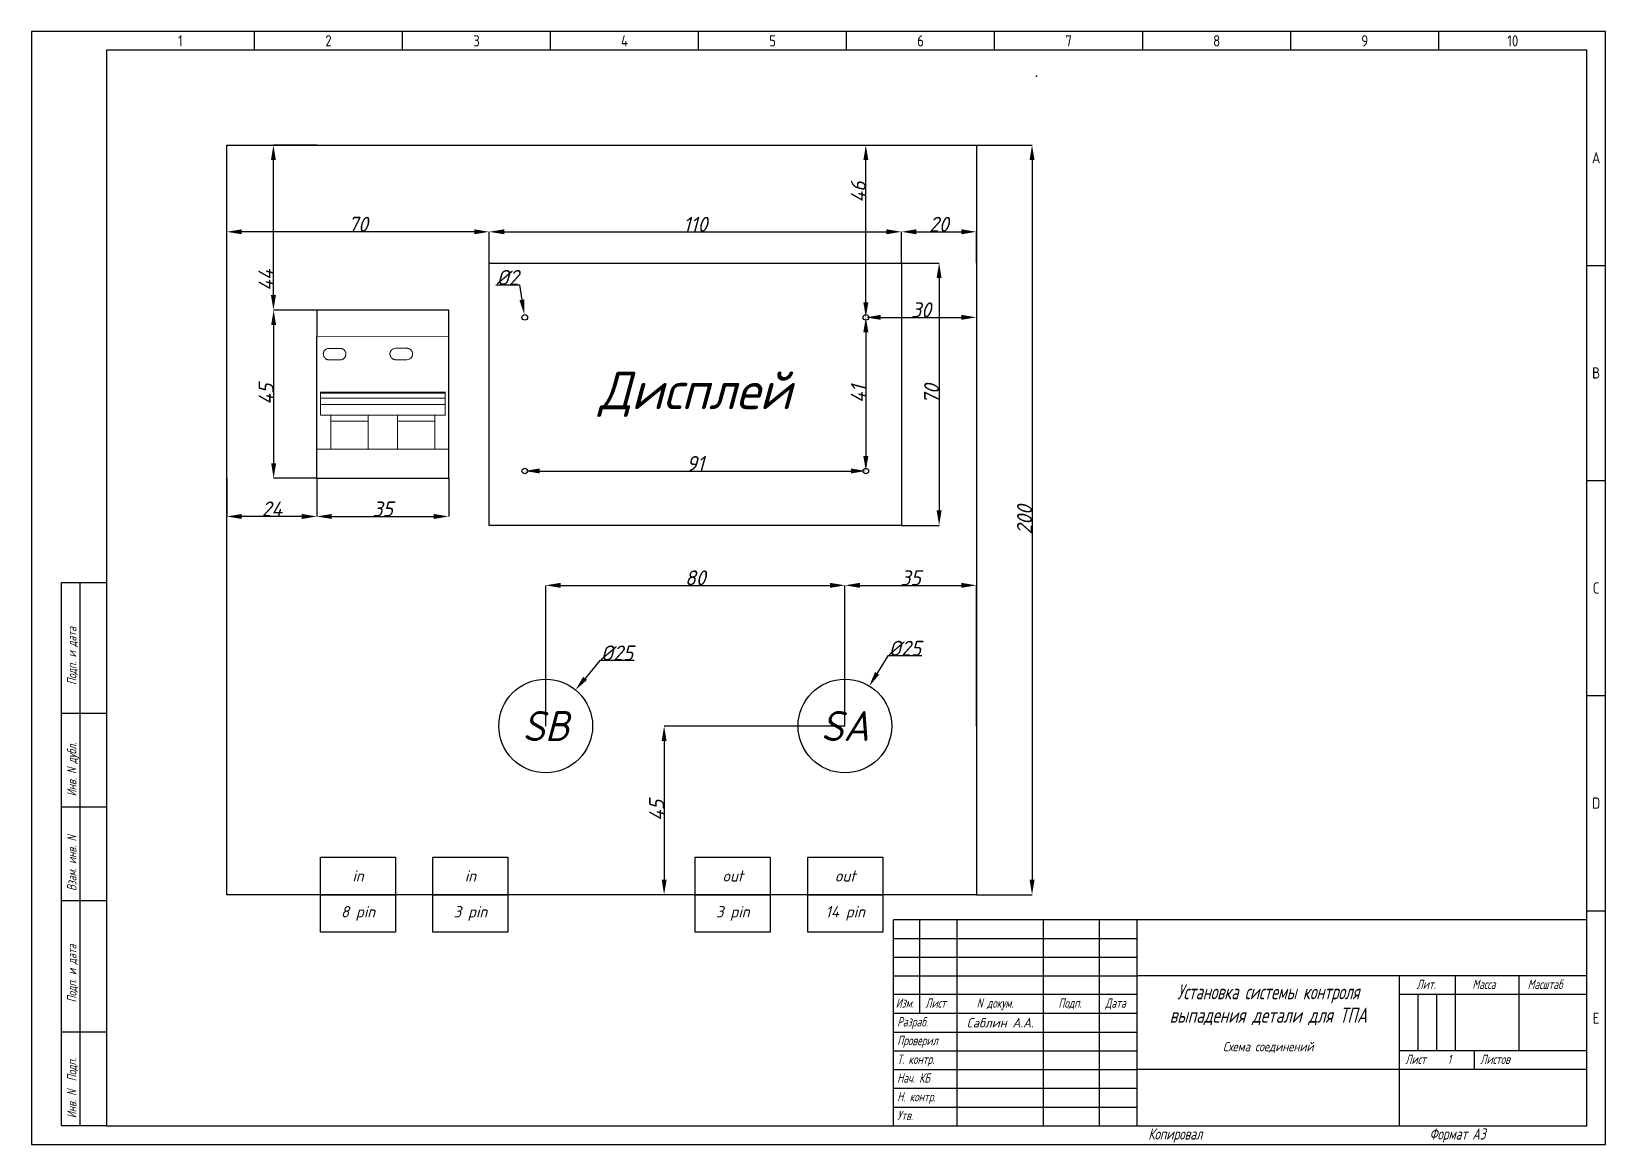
# Model space of a CAD drawing. Header units: millimetres. Extents: x 1328 to 12195, y -7 to 5934.
# Drawn here: x 2724.1 to 3144.1, y 344.3 to 641.3 of the extents above; entities that cross this region are included whole.
import ezdxf
from ezdxf.enums import TextEntityAlignment as Align

# ---------------------------------------------------------------- set-up
doc = ezdxf.new("R2010")
doc.units = ezdxf.units.MM
for name, color, linetype in [('ELEMENT', 2, 'Continuous'), ('FORMAT_LINE', 7, 'Continuous'), ('FORMAT_TEXT', 7, 'Continuous'), ('LINE', 3, 'Continuous'), ('TEXT', 7, 'Continuous'), ('Электроаппараты', 2, 'Continuous')]:
    doc.layers.add(name, color=color, linetype=linetype)
doc.styles.add('GOST_B', font='GOST_B.TTF', dxfattribs={"oblique": 15})
doc.styles.get("Standard").update_dxf_attribs({"font": 'TXTNEW.SHX'})
doc.styles.add('STYLE1', font='txtnew_w.shx', dxfattribs={"width": 0.8, "oblique": 15})
doc.dimstyles.new('ISO', dxfattribs={"dimtxt": 180, "dimasz": 180, "dimexe": 180, "dimexo": 180, "dimgap": 90, "dimtad": 1, "dimtoh": 1, "dimdec": 0, "dimzin": 0, "dimdsep": 46, "dimtxsty": 'Standard', "dimsah": 1, "dimcen": 90, "dimdle": 100, "dimadec": 4, "dimazin": 0, "dimtfac": 1, "dimtdec": 4, "dimtofl": 0, "dimtmove": 0, "dimatfit": 3, "dimfxl": 1, "dimtvp": 180, "dimtolj": 1, "dimtzin": 0, "dimarcsym": 0})

msp = doc.modelspace()

# ---------------------------------------------------------------- texts
at = {"layer": 'ELEMENT', "color": 7, "style": 'GOST_B', "oblique": 15}
msp.add_text('Дисплей', height=10, dxfattribs=at).set_placement((2901.21, 544.49), align=Align.MIDDLE)
at = {"layer": 'FORMAT_LINE', "color": 7, "style": 'GOST_B', "oblique": 15}
for s, p in [('in', (2811.21, 415.94)), ('in', (2841.21, 415.94)), ('out', (2911.21, 415.94)), ('out', (2941.21, 415.94))]:
    msp.add_text(s, height=3, dxfattribs=at).set_placement(p, align=Align.MIDDLE)
at = {"layer": 'FORMAT_TEXT', "style": 'GOST_B', "oblique": 15}
for s, p in [('8 pin', (2811.21, 405.94)), ('3 pin', (2841.21, 405.94)), ('3 pin', (2911.21, 405.94)), ('14 pin', (2941.21, 405.94))]:
    msp.add_text(s, height=3, dxfattribs=at).set_placement(p, align=Align.MIDDLE)
at = {"layer": 'FORMAT_TEXT', "style": 'STYLE1', "oblique": 15}
for s, height, width, p in [('Установка системы контроля', 4, 0.65, (3054.08, 383.02)), ('выпадения детали для ТПА', 4, 0.7, (3054.08, 376.77)), ('Схема соединений', 2.5, 0.8, (3054.08, 369.14))]:
    msp.add_text(s, height=height, dxfattribs=dict(at, width=width)).set_placement(p, align=Align.CENTER)
at = {"layer": 'TEXT', "style": 'GOST_B', "oblique": 15}
msp.add_text('Саблин А.А.', height=2.5, dxfattribs=at).set_placement((2982.58, 376.77), align=Align.MIDDLE)
at = {"layer": 'Электроаппараты', "color": 7, "style": 'GOST_B', "oblique": 15}
for s, p in [('SB', (2861.3, 455.94)), ('SA', (2941.13, 455.94))]:
    msp.add_text(s, height=8, dxfattribs=at).set_placement(p, align=Align.MIDDLE)

# ---------------------------------------------------------------- blocks, each defined once
blk = doc.blocks.new('FORMAT_A3-1')
for p, q in [((59.5, 292), (59.5, 297)), ((99, 292), (99, 297)), ((138.5, 292), (138.5, 297)), ((178, 292), (178, 297)), ((217.5, 292), (217.5, 297)), ((257, 292), (257, 297)), ((296.5, 292), (296.5, 297)), ((336, 292), (336, 297)), ((375.5, 292), (375.5, 297)), ((415, 234.6), (420, 234.6)), ((415, 177.2), (420, 177.2)), ((415, 119.8), (420, 119.8)), ((415, 62.4), (420, 62.4))]:
    blk.add_line(p, q)
at = {"color": 2}
for p, q in [((13, 5), (13, 150)), ((20, 115), (8, 115)), ((20, 90), (8, 90)), ((20, 65), (8, 65)), ((415, 60), (230, 60)), ((230, 5), (230, 60)), ((237, 35), (237, 60)), ((247, 5), (247, 60)), ((270, 5), (270, 60)), ((285, 5), (285, 60)), ((295, 5), (295, 60)), ((415, 45), (295, 45)), ((365, 5), (365, 45)), ((380, 25), (380, 45)), ((397, 25), (397, 45)), ((295, 40), (230, 40)), ((415, 40), (365, 40)), ((295, 35), (230, 35)), ((20, 30), (8, 30)), ((415, 25), (365, 25)), ((385, 20), (385, 25)), ((415, 20), (295, 20))]:
    blk.add_line(p, q, dxfattribs=at)
at = {"color": 7}
for p, q in [((230, 55), (295, 55)), ((230, 50), (295, 50)), ((230, 45), (295, 45)), ((370, 25), (370, 40)), ((375, 25), (375, 40)), ((230, 30), (295, 30)), ((230, 25), (295, 25)), ((230, 20), (295, 20)), ((230, 15), (295, 15)), ((230, 10), (295, 10))]:
    blk.add_line(p, q, dxfattribs=at)
blk.add_lwpolyline([(0, 0), (420, 0), (420, 297), (0, 297)], close=True)
at = {"color": 2}
blk.add_lwpolyline([(20, 5), (415, 5), (415, 292), (20, 292)], close=True, dxfattribs=at)
blk.add_lwpolyline([(20, 5), (8, 5), (8, 150), (20, 150)], dxfattribs=at)
at = {"style": 'STYLE1', "width": 0.8}
for s, p in [('1', (39.75, 294.5)), ('2', (79.25, 294.5)), ('3', (118.75, 294.5)), ('4', (158.25, 294.5)), ('5', (197.75, 294.5)), ('6', (237.25, 294.5)), ('7', (276.75, 294.5)), ('8', (316.25, 294.5)), ('9', (355.75, 294.5)), ('10', (395.25, 294.5)), ('A', (417.5, 263.3)), ('B', (417.5, 205.9)), ('C', (417.5, 148.5)), ('D', (417.5, 91.1)), ('E', (417.5, 33.7))]:
    blk.add_text(s, height=3, dxfattribs=at).set_placement(p, align=Align.MIDDLE_CENTER)
at = {"style": 'STYLE1', "oblique": 15, "width": 0.7}
for s, p in [('Подп. и дата', (12, 122.64)), ('Инв. N дубл.', (12, 92.91)), ('Взам. инв. N', (12, 67.64)), ('Подп. и дата', (12, 37.91)), ('Инв. N  Подп.', (12, 7))]:
    blk.add_text(s, height=2.5, rotation=90, dxfattribs=at).set_placement(p)
for s, height, p in [('Лит.', 2.5, (369.58, 41.5)), ('Масса', 2.5, (384.47, 41.5)), ('Масштаб', 2.5, (399.21, 41.5)), ('Изм.', 2.5, (230.61, 36.5)), ('Лист', 2.5, (238.5, 36.5)), ('N докум.', 2.5, (252.21, 36.5)), ('Подп.', 2.5, (274, 36.5)), ('Дата', 2.5, (286.5, 36.5)), ('Разраб.', 2.5, (231, 31.5)), ('Проверил', 2.5, (231, 26.5)), ('Т. контр.', 2.5, (231, 21.5)), ('Лист     1', 2.5, (366.58, 21.5)), ('Листов', 2.5, (386.58, 21.5)), ('Нач. КБ', 2.5, (231, 16.5)), ('Н. контр.', 2.5, (231, 11.5)), ('Утв.', 2.5, (231, 6.5)), ('Копировал', 3, (298, 1.32)), ('Формат А3', 3, (373, 1.32))]:
    blk.add_text(s, height=height, dxfattribs=at).set_placement(p)
blk = doc.blocks.new('*D435')
at = {"layer": 'Defpoints', "color": 0}
for p in [(2956.21, 587.82), (2846.21, 579.49), (2956.21, 579.49)]:
    blk.add_point(p, dxfattribs=at)
at = {"layer": 'FORMAT_LINE', "color": 0, "lineweight": -2}
for p, q in [((2846.21, 579.49), (2846.21, 587.82)), ((2850.21, 587.82), (2952.21, 587.82)), ((2956.21, 579.49), (2956.21, 587.82))]:
    blk.add_line(p, q, dxfattribs=at)
at = {"layer": 'FORMAT_LINE', "color": 0}
for points in [[(2850.21, 588.49), (2850.21, 587.16), (2846.21, 587.82)], [(2952.21, 587.16), (2952.21, 588.49), (2956.21, 587.82)]]:
    blk.add_solid(points, dxfattribs=at)
at = {"layer": 'FORMAT_LINE', "color": 0, "insert": (2901.21, 589.82), "char_height": 4, "attachment_point": 5, "style": 'GOST_B'}
blk.add_mtext('\\A1;110', dxfattribs=at)
blk = doc.blocks.new('*D436')
at = {"layer": 'Defpoints', "color": 0}
for p in [(2956.21, 587.82), (2976.21, 587.82), (2976.21, 579.49)]:
    blk.add_point(p, dxfattribs=at)
at = {"layer": 'FORMAT_LINE', "color": 0, "lineweight": -2}
for p, q in [((2956.21, 587.82), (2956.21, 587.82)), ((2960.21, 587.82), (2972.21, 587.82)), ((2976.21, 579.49), (2976.21, 587.82))]:
    blk.add_line(p, q, dxfattribs=at)
at = {"layer": 'FORMAT_LINE', "color": 0}
for points in [[(2960.21, 588.49), (2960.21, 587.16), (2956.21, 587.82)], [(2972.21, 587.16), (2972.21, 588.49), (2976.21, 587.82)]]:
    blk.add_solid(points, dxfattribs=at)
at = {"layer": 'FORMAT_LINE', "color": 0, "insert": (2966.21, 589.82), "char_height": 4, "attachment_point": 5, "style": 'GOST_B'}
blk.add_mtext('\\A1;20', dxfattribs=at)
blk = doc.blocks.new('*D437')
at = {"layer": 'Defpoints', "color": 0}
for p in [(2776.21, 587.82), (2776.21, 579.49), (2846.21, 579.49)]:
    blk.add_point(p, dxfattribs=at)
at = {"layer": 'FORMAT_LINE', "color": 0, "lineweight": -2}
for p, q in [((2776.21, 579.49), (2776.21, 587.82)), ((2842.21, 587.82), (2780.21, 587.82)), ((2846.21, 579.49), (2846.21, 587.82))]:
    blk.add_line(p, q, dxfattribs=at)
at = {"layer": 'FORMAT_LINE', "color": 0}
for points in [[(2780.21, 588.49), (2780.21, 587.16), (2776.21, 587.82)], [(2842.21, 587.16), (2842.21, 588.49), (2846.21, 587.82)]]:
    blk.add_solid(points, dxfattribs=at)
at = {"layer": 'FORMAT_LINE', "color": 0, "insert": (2811.21, 589.82), "char_height": 4, "attachment_point": 5, "style": 'GOST_B'}
blk.add_mtext('\\A1;70', dxfattribs=at)
blk = doc.blocks.new('*D438')
at = {"layer": 'Defpoints', "color": 0}
for p in [(2800.21, 522.04), (2835.41, 522.04), (2835.41, 511.86)]:
    blk.add_point(p, dxfattribs=at)
at = {"layer": 'FORMAT_LINE', "color": 0, "lineweight": -2}
for p, q in [((2800.21, 522.04), (2800.21, 511.86)), ((2835.41, 522.04), (2835.41, 511.86)), ((2804.21, 511.86), (2831.41, 511.86))]:
    blk.add_line(p, q, dxfattribs=at)
at = {"layer": 'FORMAT_LINE', "color": 0}
for points in [[(2804.21, 512.53), (2804.21, 511.19), (2800.21, 511.86)], [(2831.41, 511.19), (2831.41, 512.53), (2835.41, 511.86)]]:
    blk.add_solid(points, dxfattribs=at)
at = {"layer": 'FORMAT_LINE', "color": 0, "insert": (2817.81, 513.86), "char_height": 4, "attachment_point": 5, "style": 'GOST_B'}
blk.add_mtext('\\A1;35', dxfattribs=at)
blk = doc.blocks.new('*D439')
at = {"layer": 'Defpoints', "color": 0}
for p in [(2800.21, 566.94), (2788.7, 522.04), (2800.21, 522.04)]:
    blk.add_point(p, dxfattribs=at)
at = {"layer": 'FORMAT_LINE', "color": 0, "lineweight": -2}
for p, q in [((2800.21, 566.94), (2788.7, 566.94)), ((2788.7, 562.94), (2788.7, 526.04)), ((2800.21, 522.04), (2788.7, 522.04))]:
    blk.add_line(p, q, dxfattribs=at)
at = {"layer": 'FORMAT_LINE', "color": 0}
for points in [[(2789.36, 562.94), (2788.03, 562.94), (2788.7, 566.94)], [(2788.03, 526.04), (2789.36, 526.04), (2788.7, 522.04)]]:
    blk.add_solid(points, dxfattribs=at)
at = {"layer": 'FORMAT_LINE', "color": 0, "insert": (2786.7, 544.49), "char_height": 4, "attachment_point": 5, "rotation": 90, "style": 'GOST_B'}
blk.add_mtext('\\A1;45', dxfattribs=at)
blk = doc.blocks.new('*D440')
at = {"layer": 'Defpoints', "color": 0}
for p in [(2956.21, 579.49), (2956.21, 509.49), (2966.26, 509.49)]:
    blk.add_point(p, dxfattribs=at)
at = {"layer": 'FORMAT_LINE', "color": 0, "lineweight": -2}
for p, q in [((2956.21, 579.49), (2966.26, 579.49)), ((2966.26, 575.49), (2966.26, 513.49)), ((2956.21, 509.49), (2966.26, 509.49))]:
    blk.add_line(p, q, dxfattribs=at)
at = {"layer": 'FORMAT_LINE', "color": 0}
for points in [[(2966.93, 575.49), (2965.6, 575.49), (2966.26, 579.49)], [(2965.6, 513.49), (2966.93, 513.49), (2966.26, 509.49)]]:
    blk.add_solid(points, dxfattribs=at)
at = {"layer": 'FORMAT_LINE', "color": 0, "insert": (2964.26, 544.49), "char_height": 4, "attachment_point": 5, "rotation": 90, "style": 'GOST_B'}
blk.add_mtext('\\A1;70', dxfattribs=at)
blk = doc.blocks.new('*D441')
at = {"layer": 'Defpoints', "color": 0}
for p in [(2976.21, 610.94), (2976.21, 410.94), (2991.06, 410.94)]:
    blk.add_point(p, dxfattribs=at)
at = {"layer": 'FORMAT_LINE', "color": 0, "lineweight": -2}
for p, q in [((2976.21, 610.94), (2991.06, 610.94)), ((2991.06, 606.94), (2991.06, 414.94)), ((2976.21, 410.94), (2991.06, 410.94))]:
    blk.add_line(p, q, dxfattribs=at)
at = {"layer": 'FORMAT_LINE', "color": 0}
for points in [[(2991.73, 606.94), (2990.4, 606.94), (2991.06, 610.94)], [(2990.4, 414.94), (2991.73, 414.94), (2991.06, 410.94)]]:
    blk.add_solid(points, dxfattribs=at)
at = {"layer": 'FORMAT_LINE', "color": 0, "insert": (2989.06, 510.94), "char_height": 4, "attachment_point": 5, "rotation": 90, "style": 'GOST_B'}
blk.add_mtext('\\A1;200', dxfattribs=at)
blk = doc.blocks.new('*D442')
at = {"layer": 'Defpoints', "color": 0}
for p in [(2869.26, 465.58), (2853.33, 446.31)]:
    blk.add_point(p, dxfattribs=at)
at = {"layer": 'FORMAT_LINE', "color": 0, "lineweight": -2}
for p, q in [((2875.76, 473.43), (2871.81, 468.66)), ((2884.86, 473.43), (2875.76, 473.43))]:
    blk.add_line(p, q, dxfattribs=at)
at = {"layer": 'FORMAT_LINE', "color": 0}
blk.add_solid([(2871.3, 469.08), (2872.33, 468.24), (2869.26, 465.58)], dxfattribs=at)
at = {"layer": 'FORMAT_LINE', "color": 0, "insert": (2880.31, 475.43), "char_height": 4, "attachment_point": 5, "style": 'GOST_B'}
blk.add_mtext('\\A1;%%c25', dxfattribs=at)
blk = doc.blocks.new('*D443')
at = {"layer": 'Defpoints', "color": 0}
for p in [(2947.64, 466.61), (2934.61, 445.28)]:
    blk.add_point(p, dxfattribs=at)
at = {"layer": 'FORMAT_LINE', "color": 0, "lineweight": -2}
for p, q in [((2952.57, 474.68), (2949.73, 470.03)), ((2961.68, 474.68), (2952.57, 474.68))]:
    blk.add_line(p, q, dxfattribs=at)
at = {"layer": 'FORMAT_LINE', "color": 0}
blk.add_solid([(2949.16, 470.37), (2950.3, 469.68), (2947.64, 466.61)], dxfattribs=at)
at = {"layer": 'FORMAT_LINE', "color": 0, "insert": (2957.12, 476.68), "char_height": 4, "attachment_point": 5, "style": 'GOST_B'}
blk.add_mtext('\\A1;%%c25', dxfattribs=at)
blk = doc.blocks.new('*D444')
at = {"layer": 'Defpoints', "color": 0}
for p in [(2976.21, 493.48), (2941.13, 455.94), (2976.21, 455.94)]:
    blk.add_point(p, dxfattribs=at)
at = {"layer": 'FORMAT_LINE', "color": 0, "lineweight": -2}
for p, q in [((2941.13, 455.94), (2941.13, 493.48)), ((2945.13, 493.48), (2972.21, 493.48)), ((2976.21, 455.94), (2976.21, 493.48))]:
    blk.add_line(p, q, dxfattribs=at)
at = {"layer": 'FORMAT_LINE', "color": 0}
for points in [[(2945.13, 494.15), (2945.13, 492.82), (2941.13, 493.48)], [(2972.21, 492.82), (2972.21, 494.15), (2976.21, 493.48)]]:
    blk.add_solid(points, dxfattribs=at)
at = {"layer": 'FORMAT_LINE', "color": 0, "insert": (2958.67, 495.48), "char_height": 4, "attachment_point": 5, "style": 'GOST_B'}
blk.add_mtext('\\A1;35', dxfattribs=at)
blk = doc.blocks.new('*D445')
at = {"layer": 'Defpoints', "color": 0}
for p in [(2941.13, 455.94), (2892.89, 410.94), (2941.21, 410.94)]:
    blk.add_point(p, dxfattribs=at)
at = {"layer": 'FORMAT_LINE', "color": 0, "lineweight": -2}
for p, q in [((2941.13, 455.94), (2892.89, 455.94)), ((2892.89, 451.94), (2892.89, 414.94)), ((2941.21, 410.94), (2892.89, 410.94))]:
    blk.add_line(p, q, dxfattribs=at)
at = {"layer": 'FORMAT_LINE', "color": 0}
for points in [[(2893.56, 451.94), (2892.23, 451.94), (2892.89, 455.94)], [(2892.23, 414.94), (2893.56, 414.94), (2892.89, 410.94)]]:
    blk.add_solid(points, dxfattribs=at)
at = {"layer": 'FORMAT_LINE', "color": 0, "insert": (2890.89, 433.44), "char_height": 4, "attachment_point": 5, "rotation": 90, "style": 'GOST_B'}
blk.add_mtext('\\A1;45', dxfattribs=at)
blk = doc.blocks.new('*D446')
at = {"layer": 'Defpoints', "color": 0}
for p in [(2941.13, 493.48), (2861.3, 455.94), (2941.13, 455.94)]:
    blk.add_point(p, dxfattribs=at)
at = {"layer": 'FORMAT_LINE', "color": 0, "lineweight": -2}
for p, q in [((2861.3, 455.94), (2861.3, 493.48)), ((2865.3, 493.48), (2937.13, 493.48)), ((2941.13, 455.94), (2941.13, 493.48))]:
    blk.add_line(p, q, dxfattribs=at)
at = {"layer": 'FORMAT_LINE', "color": 0}
for points in [[(2865.3, 494.15), (2865.3, 492.82), (2861.3, 493.48)], [(2937.13, 492.82), (2937.13, 494.15), (2941.13, 493.48)]]:
    blk.add_solid(points, dxfattribs=at)
at = {"layer": 'FORMAT_LINE', "color": 0, "insert": (2901.21, 495.48), "char_height": 4, "attachment_point": 5, "style": 'GOST_B'}
blk.add_mtext('\\A1;80', dxfattribs=at)
blk = doc.blocks.new('*D447')
at = {"layer": 'Defpoints', "color": 0}
for p in [(2776.21, 522.04), (2800.21, 522.04), (2776.21, 511.86)]:
    blk.add_point(p, dxfattribs=at)
at = {"layer": 'FORMAT_LINE', "color": 0, "lineweight": -2}
for p, q in [((2776.21, 522.04), (2776.21, 511.86)), ((2800.21, 522.04), (2800.21, 511.86)), ((2796.21, 511.86), (2780.21, 511.86))]:
    blk.add_line(p, q, dxfattribs=at)
at = {"layer": 'FORMAT_LINE', "color": 0}
for points in [[(2780.21, 512.53), (2780.21, 511.19), (2776.21, 511.86)], [(2796.21, 511.19), (2796.21, 512.53), (2800.21, 511.86)]]:
    blk.add_solid(points, dxfattribs=at)
at = {"layer": 'FORMAT_LINE', "color": 0, "insert": (2788.21, 513.86), "char_height": 4, "attachment_point": 5, "style": 'GOST_B'}
blk.add_mtext('\\A1;24', dxfattribs=at)
blk = doc.blocks.new('*D448')
at = {"layer": 'Defpoints', "color": 0}
for p in [(2788.64, 610.94), (2800.21, 610.94), (2800.21, 566.94)]:
    blk.add_point(p, dxfattribs=at)
at = {"layer": 'FORMAT_LINE', "color": 0, "lineweight": -2}
for p, q in [((2800.21, 610.94), (2788.64, 610.94)), ((2788.64, 570.94), (2788.64, 606.94)), ((2800.21, 566.94), (2788.64, 566.94))]:
    blk.add_line(p, q, dxfattribs=at)
at = {"layer": 'FORMAT_LINE', "color": 0}
for points in [[(2789.31, 606.94), (2787.98, 606.94), (2788.64, 610.94)], [(2787.98, 570.94), (2789.31, 570.94), (2788.64, 566.94)]]:
    blk.add_solid(points, dxfattribs=at)
at = {"layer": 'FORMAT_LINE', "color": 0, "insert": (2786.64, 574.91), "char_height": 4, "attachment_point": 5, "rotation": 90, "style": 'GOST_B'}
blk.add_mtext('\\A1;44', dxfattribs=at)
blk = doc.blocks.new('*D449')
at = {"layer": 'Defpoints', "color": 0}
for p in [(2946.71, 564.99), (2946.71, 523.99), (2946.71, 523.99)]:
    blk.add_point(p, dxfattribs=at)
at = {"layer": 'FORMAT_LINE', "color": 0, "lineweight": -2}
for p, q in [((2946.71, 564.99), (2946.71, 564.99)), ((2946.71, 560.99), (2946.71, 527.99)), ((2946.71, 523.99), (2946.71, 523.99))]:
    blk.add_line(p, q, dxfattribs=at)
at = {"layer": 'FORMAT_LINE', "color": 0}
for points in [[(2947.38, 560.99), (2946.05, 560.99), (2946.71, 564.99)], [(2946.05, 527.99), (2947.38, 527.99), (2946.71, 523.99)]]:
    blk.add_solid(points, dxfattribs=at)
at = {"layer": 'FORMAT_LINE', "color": 0, "insert": (2944.71, 544.49), "char_height": 4, "attachment_point": 5, "rotation": 90, "style": 'GOST_B'}
blk.add_mtext('\\A1;41', dxfattribs=at)
blk = doc.blocks.new('*D450')
at = {"layer": 'Defpoints', "color": 0}
for p in [(2855.59, 565.73), (2855.84, 564.25)]:
    blk.add_point(p, dxfattribs=at)
at = {"layer": 'FORMAT_LINE', "color": 0, "lineweight": -2}
for p, q in [((2847.96, 573.63), (2854.3, 573.63)), ((2854.3, 573.63), (2854.95, 569.68))]:
    blk.add_line(p, q, dxfattribs=at)
at = {"layer": 'FORMAT_LINE', "color": 0}
blk.add_solid([(2854.29, 569.57), (2855.6, 569.79), (2855.59, 565.73)], dxfattribs=at)
at = {"layer": 'FORMAT_LINE', "color": 0, "insert": (2851.13, 575.63), "char_height": 4, "attachment_point": 5, "style": 'GOST_B'}
blk.add_mtext('\\A1;%%c2', dxfattribs=at)
blk = doc.blocks.new('*D451')
at = {"layer": 'Defpoints', "color": 0}
for p in [(2946.71, 564.99), (2976.21, 564.99), (2976.21, 564.99)]:
    blk.add_point(p, dxfattribs=at)
at = {"layer": 'FORMAT_LINE', "color": 0, "lineweight": -2}
for p, q in [((2946.71, 564.99), (2946.71, 564.99)), ((2950.71, 564.99), (2972.21, 564.99)), ((2976.21, 564.99), (2976.21, 564.99))]:
    blk.add_line(p, q, dxfattribs=at)
at = {"layer": 'FORMAT_LINE', "color": 0}
for points in [[(2950.71, 565.66), (2950.71, 564.33), (2946.71, 564.99)], [(2972.21, 564.33), (2972.21, 565.66), (2976.21, 564.99)]]:
    blk.add_solid(points, dxfattribs=at)
at = {"layer": 'FORMAT_LINE', "color": 0, "insert": (2961.46, 566.99), "char_height": 4, "attachment_point": 5, "style": 'GOST_B'}
blk.add_mtext('\\A1;30', dxfattribs=at)
blk = doc.blocks.new('*D452')
at = {"layer": 'Defpoints', "color": 0}
for p in [(2946.71, 610.94), (2946.71, 610.94), (2946.71, 564.99)]:
    blk.add_point(p, dxfattribs=at)
at = {"layer": 'FORMAT_LINE', "color": 0, "lineweight": -2}
for p, q in [((2946.71, 610.94), (2946.71, 610.94)), ((2946.71, 568.99), (2946.71, 606.94)), ((2946.71, 564.99), (2946.71, 564.99))]:
    blk.add_line(p, q, dxfattribs=at)
at = {"layer": 'FORMAT_LINE', "color": 0}
for points in [[(2947.38, 606.94), (2946.05, 606.94), (2946.71, 610.94)], [(2946.05, 568.99), (2947.38, 568.99), (2946.71, 564.99)]]:
    blk.add_solid(points, dxfattribs=at)
at = {"layer": 'FORMAT_LINE', "color": 0, "insert": (2944.71, 598.41), "char_height": 4, "attachment_point": 5, "rotation": 90, "style": 'GOST_B'}
blk.add_mtext('\\A1;46', dxfattribs=at)
blk = doc.blocks.new('*D453')
at = {"layer": 'Defpoints', "color": 0}
for p in [(2855.71, 523.99), (2946.71, 523.99), (2946.71, 523.99)]:
    blk.add_point(p, dxfattribs=at)
at = {"layer": 'FORMAT_LINE', "color": 0, "lineweight": -2}
for p, q in [((2855.71, 523.99), (2855.71, 523.99)), ((2859.71, 523.99), (2942.71, 523.99)), ((2946.71, 523.99), (2946.71, 523.99))]:
    blk.add_line(p, q, dxfattribs=at)
at = {"layer": 'FORMAT_LINE', "color": 0}
for points in [[(2859.71, 524.66), (2859.71, 523.33), (2855.71, 523.99)], [(2942.71, 523.33), (2942.71, 524.66), (2946.71, 523.99)]]:
    blk.add_solid(points, dxfattribs=at)
at = {"layer": 'FORMAT_LINE', "color": 0, "insert": (2901.21, 525.99), "char_height": 4, "attachment_point": 5, "style": 'GOST_B'}
blk.add_mtext('\\A1;91', dxfattribs=at)

# ---------------------------------------------------------------- dimensions: what is measured, and where the dimension line sits
at = {"layer": 'FORMAT_LINE', "color": 7}
for base, p1, p2, picture, middle in [((2788.64, 610.94), (2800.21, 566.94), (2800.21, 610.94), '*D448', (2788.64, 574.91)), ((2946.71, 610.94), (2946.71, 564.99), (2946.71, 610.94), '*D452', (2946.71, 598.41))]:
    dim = msp.add_linear_dim(base=base, p1=p1, p2=p2, angle=90, dimstyle='ISO', override={"dimtxt": 4, "dimasz": 4, "dimexe": 0, "dimexo": 0, "dimgap": 0, "dimtxsty": 'GOST_B', "dimcen": 0, "dimdle": 4, "dimtvp": 2}, dxfattribs=at)
    dim.commit()
    dim.dimension.update_dxf_attribs({"geometry": picture, "text_midpoint": middle, "dimtype": 160})
for base, p1, p2, picture, middle in [((2991.06, 410.94), (2976.21, 610.94), (2976.21, 410.94), '*D441', (2989.06, 510.94)), ((2966.26, 509.49), (2956.21, 579.49), (2956.21, 509.49), '*D440', (2964.26, 544.49)), ((2788.7, 522.04), (2800.21, 566.94), (2800.21, 522.04), '*D439', (2786.7, 544.49)), ((2946.71, 523.99), (2946.71, 564.99), (2946.71, 523.99), '*D449', (2944.71, 544.49)), ((2892.89, 410.94), (2941.13, 455.94), (2941.21, 410.94), '*D445', (2890.89, 433.44))]:
    dim = msp.add_linear_dim(base=base, p1=p1, p2=p2, angle=90, dimstyle='ISO', override={"dimtxt": 4, "dimasz": 4, "dimexe": 0, "dimexo": 0, "dimgap": 0, "dimtxsty": 'GOST_B', "dimcen": 0, "dimdle": 4, "dimtvp": 2}, dxfattribs=at)
    dim.commit()
    dim.dimension.update_dxf_attribs({"geometry": picture, "text_midpoint": middle})
dim = msp.add_linear_dim(base=(2776.21, 587.82), p1=(2846.21, 579.49), p2=(2776.21, 579.49), dimstyle='ISO', override={"dimtxt": 4, "dimasz": 4, "dimexe": 0, "dimexo": 0, "dimgap": 0, "dimtxsty": 'GOST_B', "dimcen": 0, "dimdle": 4, "dimtvp": 2}, dxfattribs=at)
dim.commit()
dim.dimension.update_dxf_attribs({"geometry": '*D437', "text_midpoint": (2811.21, 587.82), "dimtype": 160})
for base, p1, p2, picture, middle in [((2956.21, 587.82), (2846.21, 579.49), (2956.21, 579.49), '*D435', (2901.21, 589.82)), ((2976.21, 587.82), (2956.21, 587.82), (2976.21, 579.49), '*D436', (2966.21, 589.82)), ((2976.21445161, 564.99319719), (2946.71445161, 564.99319719), (2976.21445161, 564.99319719), '*D451', (2961.46445161, 566.99319719)), ((2946.71, 523.99), (2855.71, 523.99), (2946.71, 523.99), '*D453', (2901.21, 525.99)), ((2776.21, 511.86), (2800.21, 522.04), (2776.21, 522.04), '*D447', (2788.21, 513.86)), ((2835.41, 511.86), (2800.21, 522.04), (2835.41, 522.04), '*D438', (2817.81, 513.86)), ((2941.13, 493.48), (2861.3, 455.94), (2941.13, 455.94), '*D446', (2901.21, 495.48)), ((2976.21, 493.48), (2941.13, 455.94), (2976.21, 455.94), '*D444', (2958.67, 495.48))]:
    dim = msp.add_linear_dim(base=base, p1=p1, p2=p2, dimstyle='ISO', override={"dimtxt": 4, "dimasz": 4, "dimexe": 0, "dimexo": 0, "dimgap": 0, "dimtxsty": 'GOST_B', "dimcen": 0, "dimdle": 4, "dimtvp": 2}, dxfattribs=at)
    dim.commit()
    dim.dimension.update_dxf_attribs({"geometry": picture, "text_midpoint": middle})
for p1, p2, picture, middle in [((2855.8357, 564.2531), (2855.5932, 565.7333), '*D450', (2851.1314, 573.628)), ((2934.61, 445.28), (2947.64, 466.61), '*D443', (2957.12, 474.68)), ((2853.33, 446.31), (2869.26, 465.58), '*D442', (2880.31, 473.43))]:
    dim = msp.add_diameter_dim_2p(p1=p1, p2=p2, dimstyle='ISO', override={"dimtxt": 4, "dimasz": 4, "dimexe": 0, "dimexo": 0, "dimgap": 0, "dimtxsty": 'GOST_B', "dimcen": 0, "dimdle": 4, "dimtvp": 2}, dxfattribs=at)
    dim.commit()
    dim.dimension.update_dxf_attribs({"geometry": picture, "text_midpoint": middle, "dimtype": 163})

# ---------------------------------------------------------------- linework, layer by layer
at = {"layer": 'FORMAT_LINE', "color": 7}
for p, q in [((2776.21, 610.94), (2776.21, 610.94)), ((2835.41, 522.04), (2835.41, 522.04))]:
    msp.add_line(p, q, dxfattribs=at)
for centre in [(2855.71, 564.99), (2946.71, 564.99), (2855.71, 523.99), (2946.71, 523.99)]:
    msp.add_circle(centre, 0.75, dxfattribs=at)
at = {"layer": 'LINE'}
msp.add_point((2992.29, 629.34), dxfattribs=at)
at = {"layer": 'Электроаппараты'}
for p, q in [((2835.41, 566.94), (2800.21, 566.94)), ((2800.21, 566.94), (2800.21, 559.92)), ((2835.41, 559.94), (2835.41, 566.94)), ((2800.21, 522.04), (2800.21, 559.92)), ((2835.41, 522.04), (2835.41, 559.94)), ((2800.21, 522.04), (2835.41, 522.04)), ((2801.21, 420.94), (2821.21, 420.94)), ((2801.21, 410.94), (2801.21, 420.94)), ((2821.21, 420.94), (2821.21, 410.94)), ((2831.21, 420.94), (2851.21, 420.94)), ((2831.21, 410.94), (2831.21, 420.94)), ((2851.21, 420.94), (2851.21, 410.94)), ((2901.21, 420.94), (2921.21, 420.94)), ((2901.21, 410.94), (2901.21, 420.94)), ((2921.21, 420.94), (2921.21, 410.94)), ((2931.21, 420.94), (2951.21, 420.94)), ((2931.21, 410.94), (2931.21, 420.94)), ((2951.21, 420.94), (2951.21, 410.94)), ((2801.21, 410.94), (2821.21, 410.94)), ((2801.21, 400.94), (2801.21, 410.94)), ((2821.21, 410.94), (2821.21, 400.94)), ((2831.21, 410.94), (2851.21, 410.94)), ((2831.21, 400.94), (2831.21, 410.94)), ((2851.21, 410.94), (2851.21, 400.94)), ((2921.21, 410.94), (2901.21, 410.94)), ((2901.21, 410.94), (2921.21, 410.94)), ((2901.21, 400.94), (2901.21, 410.94)), ((2921.21, 410.94), (2921.21, 400.94)), ((2951.21, 410.94), (2931.21, 410.94)), ((2931.21, 410.94), (2951.21, 410.94)), ((2931.21, 400.94), (2931.21, 410.94)), ((2931.21, 410.94), (2931.21, 410.94)), ((2931.21, 410.94), (2931.21, 410.94)), ((2931.21, 410.94), (2931.21, 410.94)), ((2931.21, 410.94), (2931.21, 410.94)), ((2946.21, 410.94), (2941.21, 410.94)), ((2951.21, 410.94), (2951.21, 400.94)), ((2821.21, 400.94), (2801.21, 400.94)), ((2851.21, 400.94), (2831.21, 400.94)), ((2921.21, 400.94), (2901.21, 400.94)), ((2951.21, 400.94), (2931.21, 400.94))]:
    msp.add_line(p, q, dxfattribs=at)
msp.add_lwpolyline([(2776.21, 610.94), (2976.21, 610.94), (2976.21, 410.94), (2776.21, 410.94)], close=True, dxfattribs=at)
at = {"layer": 'Электроаппараты', "color": 2}
msp.add_lwpolyline([(2846.21, 579.49), (2956.21, 579.49), (2956.21, 509.49), (2846.21, 509.49)], close=True, dxfattribs=at)
at = {"layer": 'Электроаппараты'}
for centre in [(2861.3, 455.94), (2941.13, 455.94)]:
    msp.add_circle(centre, 12.5, dxfattribs=at)
at = {"layer": 'Электроаппараты', "lineweight": 20}
for points in [[(2800.21, 559.92), (2800.21, 559.92), (2835.41, 559.94), (2835.41, 559.94)], [(2806.47, 556.71), (2806.47, 556.71), (2803.47, 556.71), (2803.47, 556.71)], [(2824.25, 556.74), (2824.25, 556.74), (2821.25, 556.74), (2821.25, 556.74)], [(2803.47, 553.66), (2803.47, 553.66), (2806.47, 553.66), (2806.47, 553.66)], [(2821.25, 553.69), (2821.25, 553.69), (2824.25, 553.69), (2824.25, 553.69)], [(2801.19, 538.91), (2801.19, 538.91), (2801.19, 544.99), (2801.19, 544.99)], [(2834.48, 544.99), (2834.48, 544.99), (2801.19, 544.99), (2801.19, 544.99)], [(2834.48, 544.74), (2834.48, 544.74), (2801.19, 544.74), (2801.19, 544.74)], [(2801.19, 543.46), (2801.19, 543.46), (2834.45, 543.46), (2834.45, 543.46)], [(2834.48, 545.14), (2834.48, 545.14), (2834.48, 539.07), (2834.48, 539.07)], [(2801.19, 541.78), (2801.19, 541.78), (2834.48, 541.78), (2834.48, 541.78)], [(2803.94, 538.91), (2803.94, 538.91), (2801.19, 538.91), (2801.19, 538.91)], [(2834.56, 538.93), (2834.56, 538.93), (2803.94, 538.93), (2803.94, 538.93)], [(2803.94, 529.8), (2803.94, 529.8), (2803.94, 538.91), (2803.94, 538.91)], [(2803.94, 538.91), (2803.94, 538.91), (2803.94, 538.91), (2803.94, 538.91)], [(2813.95, 538.91), (2813.95, 538.91), (2813.95, 529.8), (2813.95, 529.8)], [(2813.95, 538.91), (2813.95, 538.91), (2813.95, 538.91), (2813.95, 538.91)], [(2821.72, 529.83), (2821.72, 529.83), (2821.72, 538.94), (2821.72, 538.94)], [(2821.72, 538.94), (2821.72, 538.94), (2821.72, 538.94), (2821.72, 538.94)], [(2831.73, 538.94), (2831.73, 538.94), (2831.73, 529.83), (2831.73, 529.83)], [(2831.73, 538.94), (2831.73, 538.94), (2831.73, 538.94), (2831.73, 538.94)], [(2803.94, 537.3), (2803.94, 537.3), (2813.95, 537.3), (2813.95, 537.3)], [(2803.94, 537.3), (2803.94, 537.3), (2813.95, 537.3), (2813.95, 537.3)], [(2813.95, 537.3), (2813.95, 537.3), (2813.95, 537.3), (2813.95, 537.3)], [(2821.72, 537.3), (2821.72, 537.3), (2831.73, 537.3), (2831.73, 537.3)], [(2800.21, 529.8), (2800.21, 529.8), (2835.41, 529.8), (2835.41, 529.8)], [(2814.63, 529.8), (2814.63, 529.8), (2817.63, 529.8), (2817.63, 529.8)], [(2817.83, 529.8), (2817.83, 529.8), (2817.83, 529.8), (2817.83, 529.8)]]:
    msp.add_open_spline(points, degree=3, dxfattribs=at)
for points in [[(2803.47, 556.71), (2803.26, 556.71), (2803.06, 556.67), (2802.88, 556.59), (2802.88, 556.59), (2802.69, 556.52), (2802.53, 556.4), (2802.39, 556.26), (2802.39, 556.26), (2802.32, 556.19), (2802.26, 556.11), (2802.2, 556.03), (2802.2, 556.03), (2802.15, 555.95), (2802.1, 555.86), (2802.06, 555.77), (2802.06, 555.77), (2802.03, 555.68), (2802, 555.58), (2801.98, 555.49), (2801.98, 555.49), (2801.96, 555.39), (2801.95, 555.29), (2801.95, 555.19), (2801.95, 555.19), (2801.95, 554.99), (2801.99, 554.8), (2802.06, 554.61), (2802.06, 554.61), (2802.14, 554.43), (2802.25, 554.26), (2802.39, 554.12), (2802.39, 554.12), (2802.46, 554.04), (2802.53, 553.98), (2802.62, 553.92), (2802.62, 553.92), (2802.7, 553.87), (2802.79, 553.82), (2802.88, 553.78), (2802.88, 553.78), (2802.97, 553.74), (2803.07, 553.71), (2803.17, 553.69), (2803.17, 553.69), (2803.27, 553.67), (2803.37, 553.66), (2803.47, 553.66)], [(2806.47, 553.66), (2806.67, 553.66), (2806.87, 553.7), (2807.06, 553.78), (2807.06, 553.78), (2807.24, 553.86), (2807.41, 553.97), (2807.55, 554.12), (2807.55, 554.12), (2807.62, 554.19), (2807.68, 554.27), (2807.74, 554.35), (2807.74, 554.35), (2807.79, 554.43), (2807.84, 554.52), (2807.88, 554.61), (2807.88, 554.61), (2807.91, 554.7), (2807.94, 554.8), (2807.96, 554.9), (2807.96, 554.9), (2807.98, 554.99), (2807.99, 555.09), (2807.99, 555.19), (2807.99, 555.19), (2807.99, 555.39), (2807.95, 555.59), (2807.87, 555.77), (2807.87, 555.77), (2807.8, 555.95), (2807.69, 556.12), (2807.55, 556.26), (2807.55, 556.26), (2807.48, 556.33), (2807.4, 556.4), (2807.32, 556.45), (2807.32, 556.45), (2807.24, 556.51), (2807.15, 556.55), (2807.06, 556.59), (2807.06, 556.59), (2806.96, 556.63), (2806.87, 556.66), (2806.77, 556.68), (2806.77, 556.68), (2806.67, 556.7), (2806.57, 556.71), (2806.47, 556.71)], [(2821.25, 556.74), (2821.05, 556.74), (2820.85, 556.7), (2820.66, 556.62), (2820.66, 556.62), (2820.48, 556.54), (2820.31, 556.43), (2820.17, 556.29), (2820.17, 556.29), (2820.1, 556.22), (2820.04, 556.14), (2819.98, 556.06), (2819.98, 556.06), (2819.93, 555.97), (2819.88, 555.88), (2819.84, 555.79), (2819.84, 555.79), (2819.81, 555.7), (2819.78, 555.61), (2819.76, 555.51), (2819.76, 555.51), (2819.74, 555.41), (2819.73, 555.32), (2819.73, 555.22), (2819.73, 555.22), (2819.73, 555.02), (2819.77, 554.82), (2819.84, 554.64), (2819.84, 554.64), (2819.92, 554.45), (2820.03, 554.28), (2820.17, 554.14), (2820.17, 554.14), (2820.24, 554.07), (2820.32, 554.01), (2820.4, 553.95), (2820.4, 553.95), (2820.48, 553.89), (2820.57, 553.85), (2820.66, 553.81), (2820.66, 553.81), (2820.75, 553.77), (2820.85, 553.74), (2820.95, 553.72), (2820.95, 553.72), (2821.05, 553.7), (2821.15, 553.69), (2821.25, 553.69)], [(2824.25, 553.69), (2824.45, 553.69), (2824.65, 553.73), (2824.84, 553.81), (2824.84, 553.81), (2825.02, 553.89), (2825.19, 554), (2825.33, 554.14), (2825.33, 554.14), (2825.4, 554.21), (2825.46, 554.29), (2825.52, 554.37), (2825.52, 554.37), (2825.57, 554.46), (2825.62, 554.55), (2825.66, 554.64), (2825.66, 554.64), (2825.69, 554.73), (2825.72, 554.83), (2825.74, 554.92), (2825.74, 554.92), (2825.76, 555.02), (2825.77, 555.12), (2825.77, 555.22), (2825.77, 555.22), (2825.77, 555.41), (2825.73, 555.61), (2825.65, 555.79), (2825.65, 555.79), (2825.58, 555.98), (2825.47, 556.15), (2825.33, 556.29), (2825.33, 556.29), (2825.26, 556.36), (2825.18, 556.42), (2825.1, 556.48), (2825.1, 556.48), (2825.02, 556.53), (2824.93, 556.58), (2824.84, 556.62), (2824.84, 556.62), (2824.75, 556.66), (2824.65, 556.69), (2824.55, 556.71), (2824.55, 556.71), (2824.45, 556.73), (2824.35, 556.74), (2824.25, 556.74)]]:
    msp.add_open_spline(points, degree=3, knots=[0, 0, 0, 0, 0.076923, 0.076923, 0.076923, 0.115385, 0.153846, 0.153846, 0.153846, 0.192308, 0.230769, 0.230769, 0.230769, 0.269231, 0.307692, 0.307692, 0.307692, 0.346154, 0.384615, 0.384615, 0.384615, 0.423077, 0.461538, 0.461538, 0.461538, 0.5, 0.538462, 0.538462, 0.538462, 0.576923, 0.615385, 0.615385, 0.615385, 0.653846, 0.692308, 0.692308, 0.692308, 0.730769, 0.769231, 0.769231, 0.769231, 0.807692, 0.846154, 0.846154, 0.846154, 0.923077, 1, 1, 1, 1], dxfattribs=at)

# ---------------------------------------------------------------- block references
msp.add_blockref('FORMAT_A3-1', (2724.08, 344.27))

msp.set_redraw_order([(e.dxf.handle, doc.entitydb.next_handle()) for e in msp.query("TEXT MTEXT ATTDEF DIMENSION ARC_DIMENSION")])  # texts and dimensions are drawn at this point

doc.saveas('drawing.dxf')
